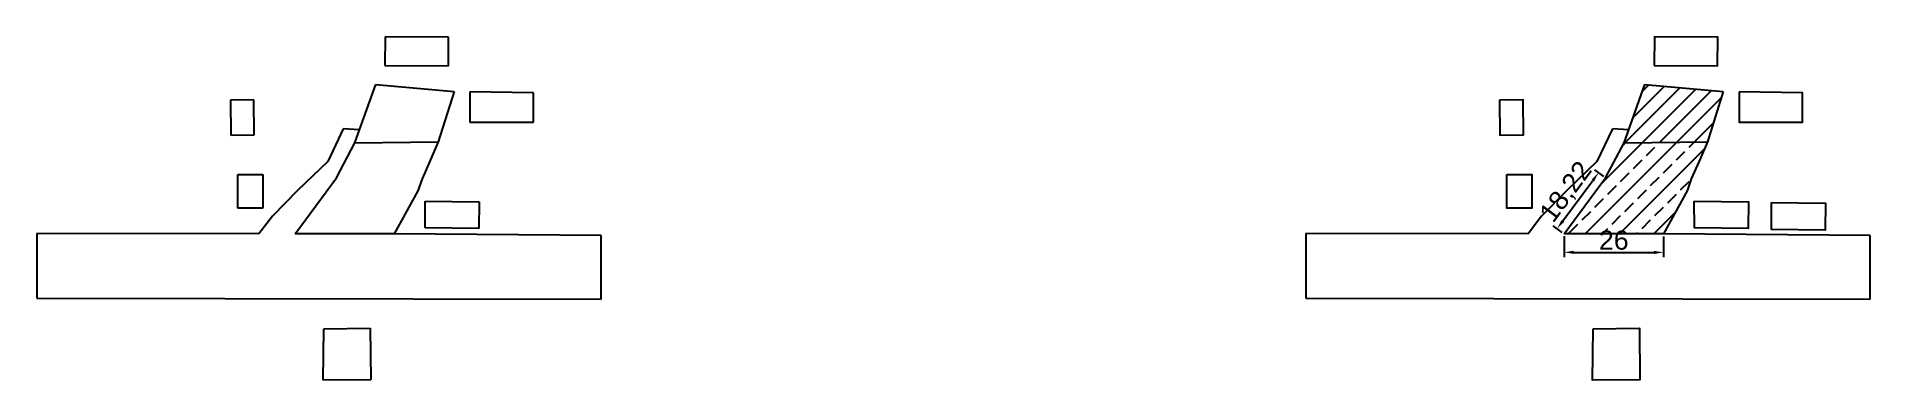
# Model space of a CAD drawing. Header units: metres. Extents: x 3996 to 16803, y -1642 to 12107.
# Drawn here: x 4179.4 to 4660, y 2921.5 to 3011.5 of the extents above; entities that cross this region are included whole.
import ezdxf

# ---------------------------------------------------------------- set-up
doc = ezdxf.new("R2010")
doc.units = ezdxf.units.M
doc.styles.get("Standard").update_dxf_attribs({"font": 'arial.ttf'})
doc.dimstyles.new('ISO-25', dxfattribs={"dimtxt": 5, "dimasz": 2.5, "dimexe": 1.25, "dimexo": 0.625, "dimtad": 1, "dimzin": 9, "dimtxsty": 'Standard', "dimcen": 2.5, "dimadec": 0, "dimazin": 0, "dimtfac": 1, "dimtmove": 1, "dimatfit": 3, "dimfxl": 1, "dimarcsym": 0})

msp = doc.modelspace()

# ---------------------------------------------------------------- blocks, each defined once
blk = doc.blocks.new('*D1')
at = {"color": 0, "lineweight": -2, "transparency": 16777216}
for p, q in [((4590.08, 2974.85), (4587.73, 2976.59)), ((4579.38, 2963.22), (4587.25, 2973.83)), ((4579.23, 2960.22), (4576.88, 2961.95))]:
    blk.add_line(p, q, dxfattribs=at)
at = {"color": 0, "transparency": 16777216}
for points in [[(4586.91, 2974.08), (4587.58, 2973.59), (4588.74, 2975.84)], [(4579.04, 2963.46), (4579.71, 2962.97), (4577.89, 2961.21)]]:
    blk.add_solid(points, dxfattribs=at)
at = {"layer": 'Defpoints', "color": 0, "transparency": 16777216}
for p in [(4588.74, 2975.84), (4590.58, 2974.48), (4579.73, 2959.84)]:
    blk.add_point(p, dxfattribs=at)
at = {"color": 0, "transparency": 16777216, "insert": (4580.4, 2970.69), "char_height": 5, "attachment_point": 5, "rotation": 53.4429}
blk.add_mtext('18,22', dxfattribs=at)
blk = doc.blocks.new('*D2')
at = {"color": 0, "lineweight": -2, "transparency": 16777216}
for p, q in [((4579.73, 2959.22), (4579.72, 2953.77)), ((4605.73, 2959.19), (4605.72, 2953.74)), ((4582.22, 2955.01), (4603.22, 2954.99))]:
    blk.add_line(p, q, dxfattribs=at)
at = {"color": 0, "transparency": 16777216}
for points in [[(4582.22, 2955.43), (4582.22, 2954.6), (4579.72, 2955.02)], [(4603.22, 2955.41), (4603.22, 2954.57), (4605.72, 2954.99)]]:
    blk.add_solid(points, dxfattribs=at)
at = {"layer": 'Defpoints', "color": 0, "transparency": 16777216}
for p in [(4579.73, 2959.84), (4605.73, 2959.81), (4605.72, 2954.99)]:
    blk.add_point(p, dxfattribs=at)
at = {"color": 0, "transparency": 16777216, "insert": (4592.73, 2958.18), "char_height": 5, "attachment_point": 5, "rotation": 359.9302}
blk.add_mtext('26', dxfattribs=at)

# ---------------------------------------------------------------- dimensions: what is measured, and where the dimension line sits
for p2, distance, picture, middle in [((4590.57866, 2974.47698), 2.29165, '*D1', (4580.39679, 2970.68715)), ((4605.72783, 2959.81177), -4.82543, '*D2', (4592.72583, 2958.18004))]:
    dim = msp.add_aligned_dim(p1=(4579.72785, 2959.84344), p2=p2, distance=distance, dimstyle='ISO-25')
    dim.commit()
    dim.dimension.update_dxf_attribs({"geometry": picture, "text_midpoint": middle})

# ---------------------------------------------------------------- hatches: boundary and pattern name
h = msp.add_hatch()
h.set_pattern_fill('ANSI31', color=256)
h.paths.add_polyline_path([(4621.43022, 2997.08617), (4600.89149, 2998.99046), (4595.4317, 2983.65221), (4617.27048, 2983.92924)])
h = msp.add_hatch()
h.set_pattern_fill('ANSI33', color=256)
h.paths.add_polyline_path([(4611.92775, 2971.0971), (4613.02962, 2974.2155), (4615.0834, 2978.91971), (4617.27048, 2983.92924), (4595.4317, 2983.65221), (4590.57866, 2974.47698), (4579.72785, 2959.84344), (4605.72783, 2959.81177)])

# ---------------------------------------------------------------- linework, layer by layer
for p, q in [((4270.79062, 3011.46102), (4270.70019, 3003.90418)), ((4287.3853, 3011.37238), (4270.79062, 3011.46102)), ((4287.34493, 3003.81528), (4287.3853, 3011.37238)), ((4270.70019, 3003.90418), (4287.34493, 3003.81528)), ((4262.85021, 2983.65221), (4268.31, 2998.99046)), ((4268.31, 2998.99046), (4288.84873, 2997.08617)), ((4595.4317, 2983.65221), (4600.89149, 2998.99046)), ((4600.89149, 2998.99046), (4621.43022, 2997.08617)), ((4236.3915, 2994.9088), (4230.22404, 2994.84826)), ((4230.22428, 2994.8239), (4230.31371, 2985.71281)), ((4236.48117, 2985.77334), (4236.3915, 2994.9088)), ((4288.84873, 2997.08617), (4284.68899, 2983.92924)), ((4292.97966, 2997.01905), (4292.97966, 2989.05535)), ((4309.63342, 2996.72786), (4292.97966, 2997.01905)), ((4309.63465, 2996.48814), (4309.63342, 2996.72786)), ((4309.63465, 2989.05535), (4309.63465, 2996.48814)), ((4621.43022, 2997.08617), (4617.27048, 2983.92924)), ((4292.97966, 2989.05535), (4309.63465, 2989.05535)), ((4230.31371, 2985.71281), (4236.48117, 2985.77334)), ((4259.7781, 2987.30659), (4255.74062, 2978.82401)), ((4264.0724, 2987.08573), (4259.7781, 2987.30659)), ((4592.35959, 2987.30659), (4588.32211, 2978.82401)), ((4596.65389, 2987.08573), (4592.35959, 2987.30659)), ((4257.99718, 2974.47698), (4262.85021, 2983.65221)), ((4262.85021, 2983.65221), (4284.68899, 2983.92924)), ((4284.68899, 2983.92924), (4282.50191, 2978.91971)), ((4590.57866, 2974.47698), (4595.4317, 2983.65221)), ((4595.4317, 2983.65221), (4617.27048, 2983.92924)), ((4617.27048, 2983.92924), (4615.0834, 2978.91971)), ((4232.1376, 2975.35066), (4238.68657, 2975.35066)), ((4232.1376, 2966.56929), (4232.1376, 2975.35066)), ((4238.68657, 2975.35066), (4238.68657, 2966.56929)), ((4247.14636, 2959.84344), (4257.99718, 2974.47698)), ((4255.74062, 2978.82401), (4247.80488, 2971.17578)), ((4282.50191, 2978.91971), (4280.44813, 2974.2155)), ((4579.72785, 2959.84344), (4590.57866, 2974.47698)), ((4588.32211, 2978.82401), (4580.38637, 2971.17578)), ((4615.0834, 2978.91971), (4613.02962, 2974.2155)), ((4247.80488, 2971.17578), (4241.20729, 2964.50116)), ((4279.34626, 2971.0971), (4273.14634, 2959.81177)), ((4280.44813, 2974.2155), (4279.34626, 2971.0971)), ((4580.38637, 2971.17578), (4573.78878, 2964.50116)), ((4611.92775, 2971.0971), (4605.72783, 2959.81177)), ((4613.02962, 2974.2155), (4611.92775, 2971.0971)), ((4238.68657, 2966.56929), (4232.1376, 2966.56929)), ((4281.2432, 2968.37903), (4295.41528, 2968.20598)), ((4281.27741, 2961.38663), (4281.2432, 2968.37903)), ((4295.41528, 2968.20598), (4295.32992, 2961.21504)), ((4179.48131, 2959.93867), (4179.44653, 2943.03164)), ((4237.6829, 2959.81893), (4179.48131, 2959.93867)), ((4241.20729, 2964.50116), (4237.6829, 2959.81893)), ((4295.32992, 2961.21504), (4281.27741, 2961.38663)), ((4512.0628, 2959.93867), (4512.02802, 2943.03164)), ((4570.26439, 2959.81893), (4512.0628, 2959.93867)), ((4573.78878, 2964.50116), (4570.26439, 2959.81893)), ((4273.14634, 2959.81177), (4247.14636, 2959.84344)), ((4327.36972, 2959.3806), (4273.14634, 2959.81177)), ((4327.33546, 2942.72737), (4327.36972, 2959.3806)), ((4605.72783, 2959.81177), (4579.72785, 2959.84344)), ((4659.95121, 2959.3806), (4605.72783, 2959.81177)), ((4659.91695, 2942.72737), (4659.95121, 2959.3806)), ((4179.44653, 2943.03164), (4327.33546, 2942.72737)), ((4512.02802, 2943.03164), (4659.91695, 2942.72737)), ((4254.56054, 2921.51028), (4254.72651, 2935.02396)), ((4254.72651, 2935.02396), (4266.84642, 2935.13657)), ((4266.84642, 2935.13657), (4266.97196, 2921.62559)), ((4266.97196, 2921.62559), (4254.56054, 2921.51028))]:
    msp.add_line(p, q)
for points in [[(4603.28168, 3003.90418), (4619.92642, 3003.81528), (4619.96679, 3011.37238), (4603.37211, 3011.46102), (4603.28168, 3003.90418)], [(4562.80577, 2994.8239), (4562.89519, 2985.71281), (4569.06266, 2985.77334), (4568.97299, 2994.9088), (4562.80553, 2994.84826)], [(4625.56115, 2997.01905), (4625.56115, 2989.05535), (4642.21614, 2989.05535), (4642.21614, 2996.48814), (4642.2149, 2996.72786), (4625.56115, 2997.01905)], [(4564.71909, 2975.35066), (4571.26806, 2975.35066), (4571.26806, 2966.56929), (4564.71909, 2966.56929), (4564.71909, 2975.35066)], [(4613.82469, 2968.37903), (4627.99677, 2968.20598), (4627.91141, 2961.21504), (4613.8589, 2961.38663), (4613.82469, 2968.37903)], [(4634.05153, 2968.01927), (4648.22361, 2967.84622), (4648.13825, 2960.85528), (4634.08575, 2961.02687), (4634.05153, 2968.01927)], [(4587.308, 2935.02396), (4599.42791, 2935.13657), (4599.55344, 2921.62559), (4587.14203, 2921.51028), (4587.308, 2935.02396)]]:
    msp.add_lwpolyline(points)

msp.set_redraw_order([(e.dxf.handle, doc.entitydb.next_handle()) for e in msp.query("TEXT MTEXT ATTDEF DIMENSION ARC_DIMENSION")])  # texts and dimensions are drawn at this point

doc.saveas('drawing.dxf')
